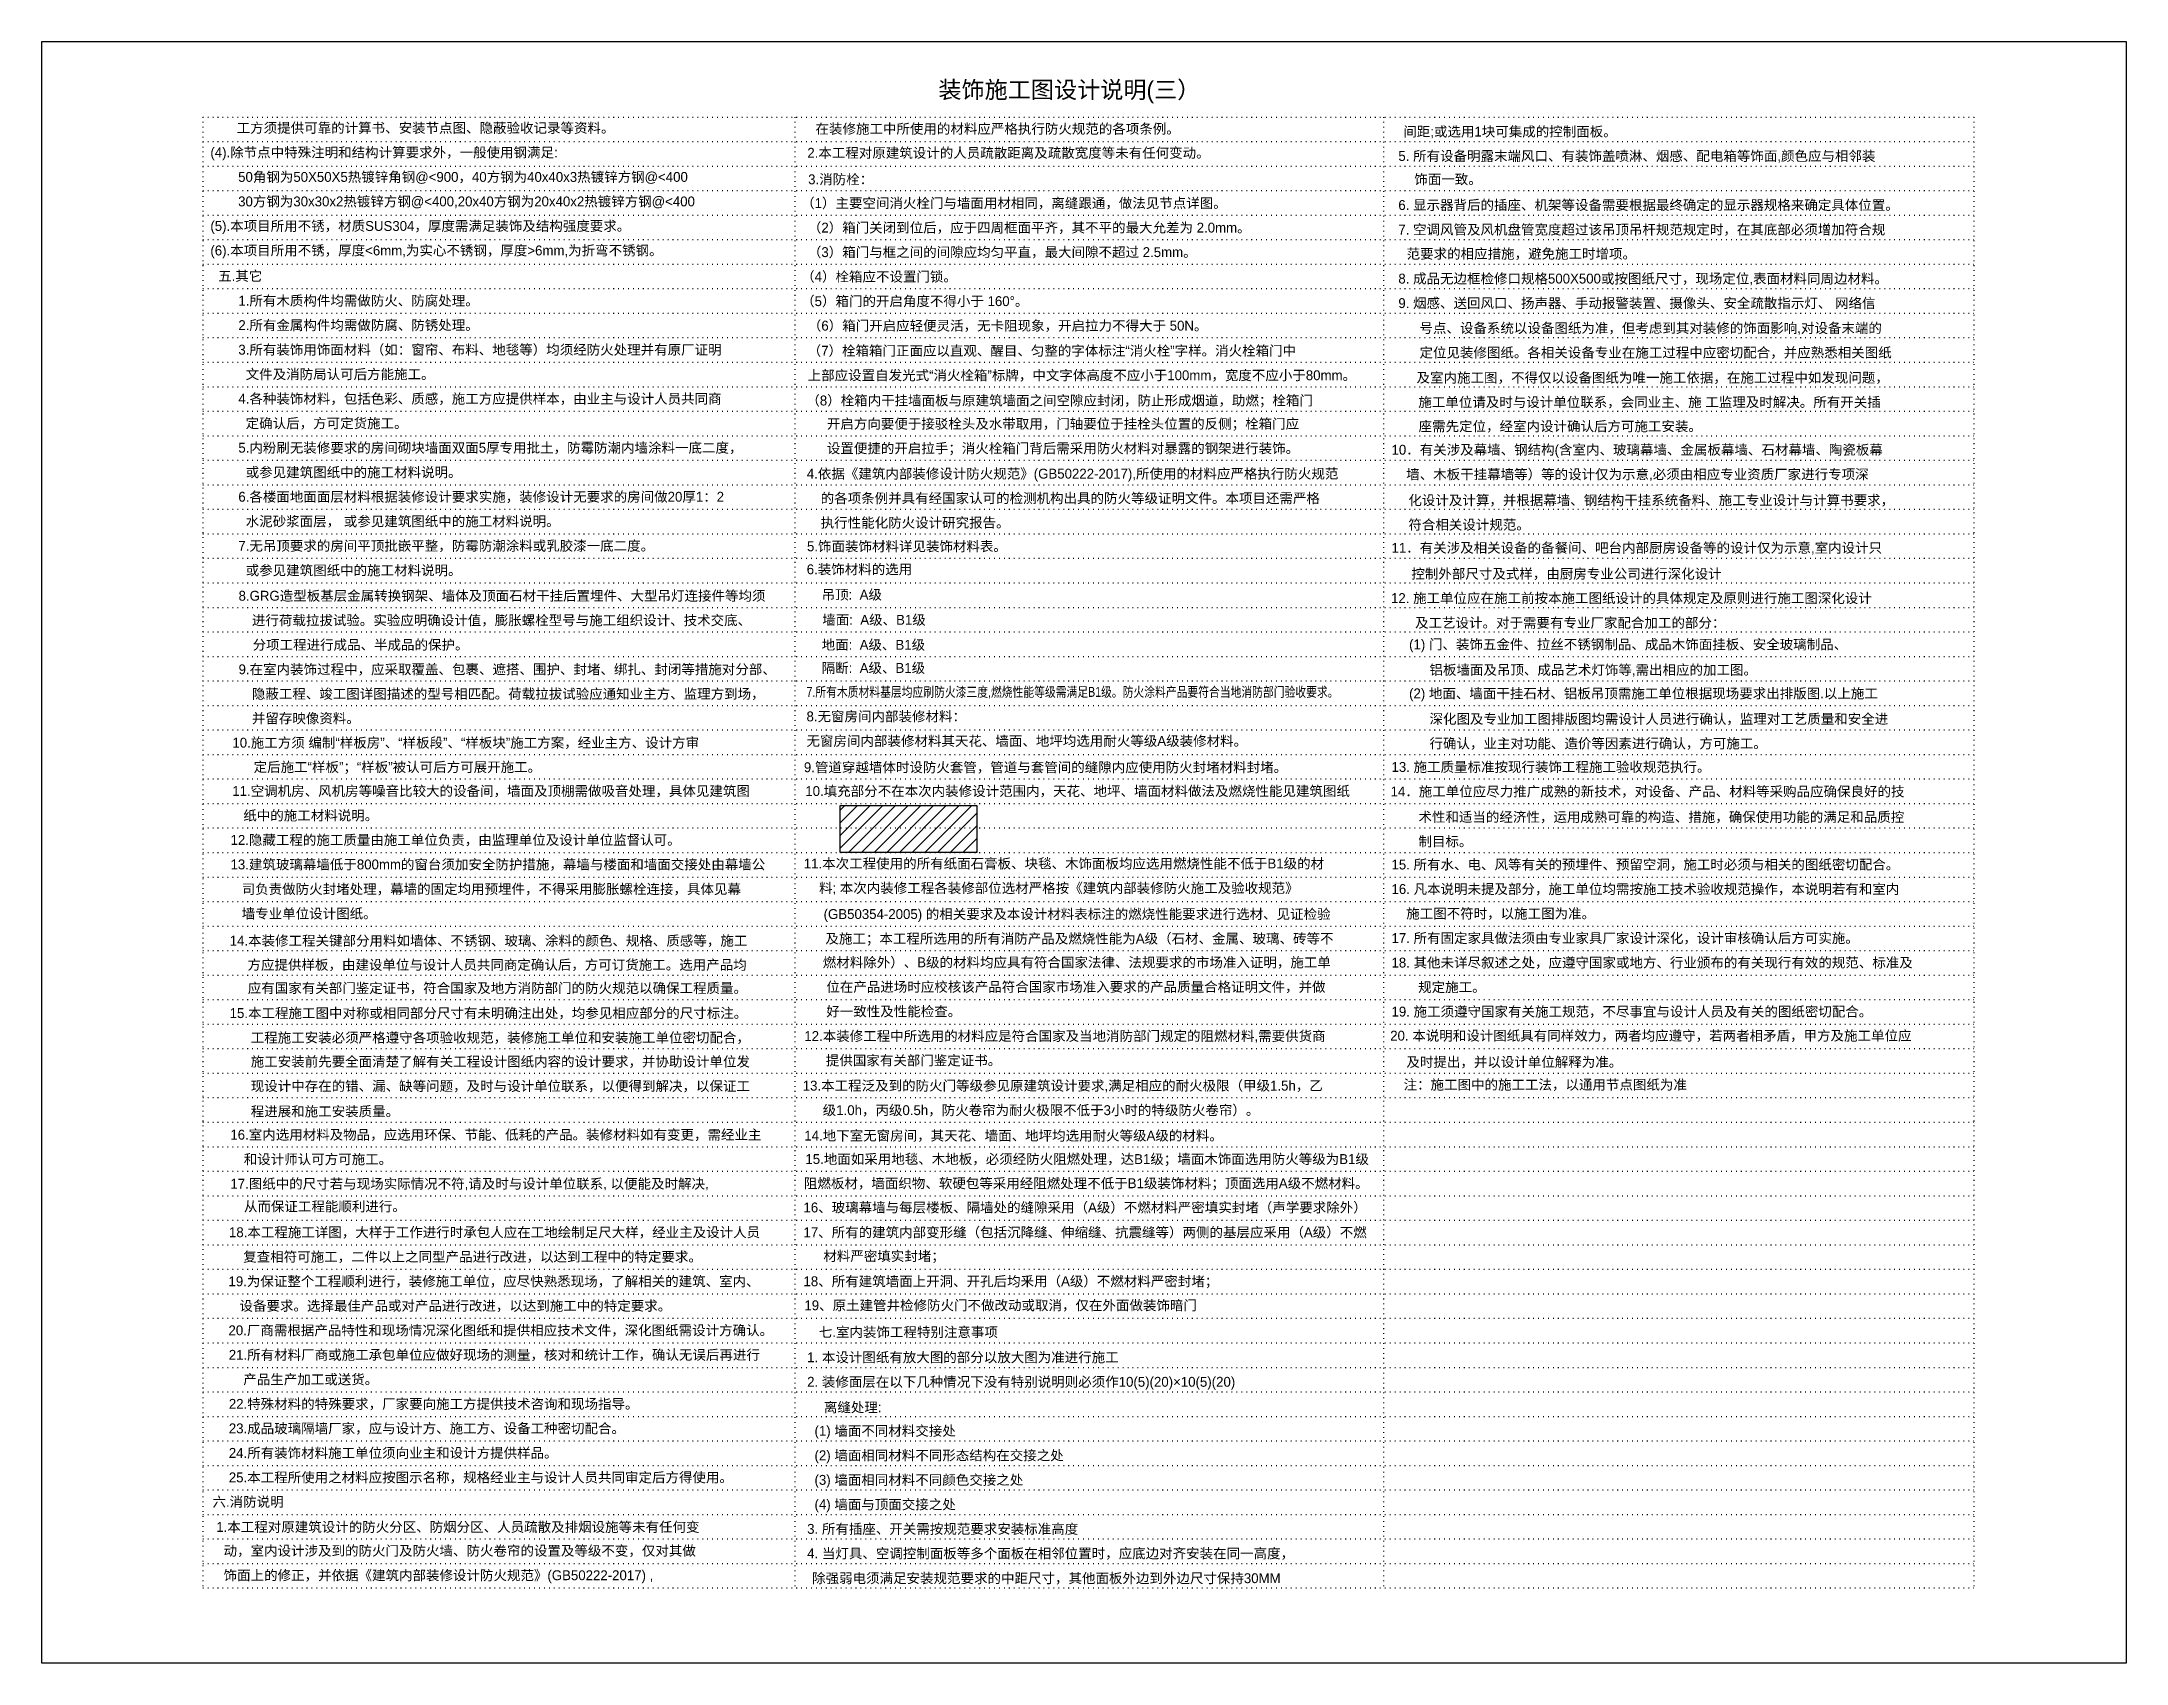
# Model space of a CAD drawing. Header units: millimetres. Extents: x 33357 to 35831, y 3615 to 4189.
# Drawn here: x 35093 to 35831, y 3615 to 4189 of the extents above; entities that cross this region are included whole.
import ezdxf

# ---------------------------------------------------------------- set-up
doc = ezdxf.new("R2010")
doc.units = ezdxf.units.MM
doc.linetypes.add('ACAD_ISO07W100', pattern=[3.5, 0.5, -3])
for name, color, linetype in [('C—图框—文字', 40, 'Continuous'), ('I—平面—填充01(线状)', 8, 'Continuous'), ('I—平面—尺寸标注（总包砌筑）', 232, 'Continuous')]:
    doc.layers.add(name, color=color, linetype=linetype)
doc.styles.add('300', font='SIMYOU.TTF')
doc.styles.add('幼圆', font='SIMYOU.TTF', dxfattribs={"width": 0.7})

msp = doc.modelspace()

# ---------------------------------------------------------------- texts
at = {"layer": 'C—图框—文字'}
for s, height, style, p in [('装饰施工图设计说明(三）', 6, '幼圆', (35410.67, 4169.12)), ('工方须提供可靠的计算书、安装节点图、隐蔽验收记录等资料。', 3.5, '幼圆', (35162.4, 4156.86)), ('  在装修施工中所使用的材料应严格执行防火规范的各项条例。', 3.5, '300', (35364.6, 4156.54)), ('     间距;或选用1块可集成的控制面板。', 3.5, '幼圆', (35568.68, 4155.56)), ('(4).除节点中特殊注明和结构计算要求外，一般使用钢满足:', 3.5, '幼圆', (35153.09, 4148.18)), ('2.本工程对原建筑设计的人员疏散距离及疏散宽度等未有任何变动。', 3.5, '幼圆', (35364.31, 4148.03)), ('5. 所有设备明露末端风口、有装饰盖喷淋、烟感、配电箱等饰面,颜色应与相邻装', 3.5, '幼圆', (35573.43, 4146.91)), ('50角钢为50X50X5热镀锌角钢@<900，40方钢为40x40x3热镀锌方钢@<400', 3.5, '幼圆', (35162.92, 4139.5)), ('3.消防栓：', 3.5, '幼圆', (35364.6, 4138.66)), ('  饰面一致。', 3.5, '幼圆', (35576.47, 4138.68)), ('30方钢为30x30x2热镀锌方钢@<400,20x40方钢为20x40x2热镀锌方钢@<400', 3.5, '幼圆', (35162.92, 4130.83)), ('  （1）主要空间消火栓门与墙面用材相同，离缝跟通，做法见节点详图。', 3.5, '300', (35359.52, 4130.24)), ('6. 显示器背后的插座、机架等设备需要根据最终确定的显示器规格来确定具体位置。', 3.5, '幼圆', (35573.43, 4129.55)), ('(5).本项目所用不锈，材质SUS304，厚度需满足装饰及结构强度要求。', 3.5, '幼圆', (35153.09, 4122.15)), ('（2）箱门关闭到位后，应于四周框面平齐，其不平的最大允差为 2.0mm。', 3.5, '300', (35364.5, 4121.56)), ('7. 空调风管及风机盘管宽度超过该吊顶吊杆规范规定时，在其底部必须增加符合规', 3.5, '幼圆', (35573.43, 4120.87)), ('(6).本项目所用不锈，厚度<6mm,为实心不锈钢，厚度>6mm,为折弯不锈钢。', 3.5, '幼圆', (35153.09, 4113.47)), ('（3）箱门与框之间的间隙应均匀平直，最大间隙不超过 2.5mm。', 3.5, '300', (35364.5, 4112.88)), ('    范要求的相应措施，避免施工时增项。', 3.5, '幼圆', (35571.16, 4112.31)), ('五.其它', 3.5, '300', (35155.85, 4104.45)), ('  （4）栓箱应不设置门锁。', 3.5, '幼圆', (35359.52, 4104.21)), ('8. 成品无边框检修口规格500X500或按图纸尺寸，现场定位,表面材料同周边材料。', 3.5, '幼圆', (35573.43, 4103.52)), ('1.所有木质构件均需做防火、防腐处理。', 3.5, '300', (35162.99, 4095.71)), ('  （5）箱门的开启角度不得小于 160°。', 3.5, '300', (35359.52, 4095.53)), ('9. 烟感、送回风口、扬声器、手动报警装置、摄像头、安全疏散指示灯、 网络信', 3.5, '幼圆', (35573.43, 4094.84)), ('2.所有金属构件均需做防腐、防锈处理。', 3.5, '300', (35162.99, 4087.03)), ('（6）箱门开启应轻便灵活，无卡阻现象，开启拉力不得大于 50N。', 3.5, '300', (35364.5, 4086.85)), ('号点、设备系统以设备图纸为准，但考虑到其对装修的饰面影响,对设备末端的', 3.5, '幼圆', (35580.9, 4086.01)), ('3.所有装饰用饰面材料（如：窗帘、布料、地毯等）均须经防火处理并有原厂证明', 3.5, '300', (35162.99, 4078.35)), ('（7）栓箱箱门正面应以直观、醒目、匀整的字体标注“消火栓”字样。消火栓箱门中', 3.5, '幼圆', (35364.43, 4077.98)), ('定位见装修图纸。各相关设备专业在施工过程中应密切配合，并应熟悉相关图纸', 3.5, '幼圆', (35580.9, 4077.34)), ('  文件及消防局认可后方能施工。', 3.5, '300', (35162.99, 4069.68)), ('上部应设置自发光式“消火栓箱”标牌，中文字体高度不应小于100mm，宽度不应小于80mm。', 3.5, '幼圆', (35364.43, 4069.3)), (' 及室内施工图，不得仅以设备图纸为唯一施工依据，在施工过程中如发现问题，', 3.5, '幼圆', (35578.58, 4068.46)), ('4.各种装饰材料，包括色彩、质感，施工方应提供样本，由业主与设计人员共同商', 3.5, '300', (35162.99, 4061)), ('（8）栓箱内干挂墙面板与原建筑墙面之间空隙应封闭，防止形成烟道，助燃；栓箱门', 3.5, '300', (35363.96, 4060.37)), ('施工单位请及时与设计单位联系，会同业主、施 工监理及时解决。所有开关插', 3.5, '幼圆', (35580.5, 4059.79)), ('  定确认后，方可定货施工。', 3.5, '300', (35162.99, 4052.32)), ('    开启方向要便于接驳栓头及水带取用，门轴要位于挂栓头位置的反侧；栓箱门应', 3.5, '300', (35366.03, 4052.14)), ('座需先定位，经室内设计确认后方可施工安装。', 3.5, '幼圆', (35580.6, 4051.25)), ('5.内粉刷无装修要求的房间砌块墙面双面5厚专用批土，防霉防潮内墙涂料一底二度，', 3.5, '300', (35162.99, 4043.64)), ('    设置便捷的开启拉手；消火栓箱门背后需采用防火材料对暴露的钢架进行装饰。', 3.5, '幼圆', (35366.03, 4043.46)), ('10．有关涉及幕墙、钢结构(含室内、玻璃幕墙、金属板幕墙、石材幕墙、陶瓷板幕', 3.5, '幼圆', (35571.01, 4042.94)), ('  或参见建筑图纸中的施工材料说明。', 3.5, '300', (35162.99, 4034.97)), ('    墙、木板干挂幕墙等）等的设计仅为示意,必须由相应专业资质厂家进行专项深', 3.5, '幼圆', (35571.01, 4034.26)), ('6.各楼面地面面层材料根据装修设计要求实施，装修设计无要求的房间做20厚1：2', 3.5, '300', (35162.99, 4026.29)), ('的各项条例并具有经国家认可的检测机构出具的防火等级证明文件。本项目还需严格', 3.5, '300', (35369.04, 4025.79)), ('  化设计及计算，并根据幕墙、钢结构干挂系统备料、施工专业设计与计算书要求，', 3.5, '幼圆', (35574.38, 4025.08)), ('  水泥砂浆面层， 或参见建筑图纸中的施工材料说明。', 3.5, '300', (35162.99, 4017.61)), ('执行性能化防火设计研究报告。', 3.5, '300', (35369.04, 4017.12)), ('  符合相关设计规范。', 3.5, '幼圆', (35574.38, 4016.4)), ('7.无吊顶要求的房间平顶批嵌平整，防霉防潮涂料或乳胶漆一底二度。', 3.5, '300', (35162.99, 4008.93)), ('5.饰面装饰材料详见装饰材料表。', 3.5, '300', (35364.19, 4008.76)), ('11．有关涉及相关设备的备餐间、吧台内部厨房设备等的设计仅为示意,室内设计只  ', 3.5, '幼圆', (35571.01, 4008.23)), ('  或参见建筑图纸中的施工材料说明。', 3.5, '300', (35162.99, 4000.26)), ('6.装饰材料的选用    ', 3.5, '300', (35364.1, 4000.63)), ('  控制外部尺寸及式样，由厨房专业公司进行深化设计', 3.5, '幼圆', (35575.44, 3999.04)), ('8.GRG造型板基层金属转换钢架、墙体及顶面石材干挂后置埋件、大型吊灯连接件等均须', 3.5, '300', (35163.07, 3991.25)), ('吊顶:  A级', 3.5, '300', (35369.37, 3991.65)), ('12. 施工单位应在施工前按本施工图纸设计的具体规定及原则进行施工图深化设计', 3.5, '幼圆', (35570.84, 3990.42)), ('进行荷载拉拔试验。实验应明确设计值，膨胀螺栓型号与施工组织设计、技术交底、', 3.5, '300', (35167.78, 3982.58)), ('墙面:  A级、B1级', 3.5, '300', (35369.6, 3982.74)), ('及工艺设计。对于需要有专业厂家配合加工的部分：', 3.5, '幼圆', (35579.35, 3981.69)), ('分项工程进行成品、半成品的保护。', 3.5, '300', (35168.04, 3973.9)), ('地面:  A级、B1级', 3.5, '300', (35369.38, 3973.9)), ('  (1) 门、装饰五金件、拉丝不锈钢制品、成品木饰面挂板、安全玻璃制品、', 3.5, '300', (35574.63, 3974.05)), ('9.在室内装饰过程中，应采取覆盖、包裹、遮搭、围护、封堵、绑扎、封闭等措施对分部、', 3.5, '300', (35163.07, 3965.22)), ('隔断:  A级、B1级    ', 3.5, '幼圆', (35369.39, 3965.69)), ('   铝板墙面及吊顶、成品艺术灯饰等,需出相应的加工图。', 3.5, '300', (35580.55, 3965.03)), ('隐蔽工程、竣工图详图描述的型号相匹配。荷载拉拔试验应通知业主方、监理方到场，', 3.5, '300', (35167.78, 3956.54)), ('  (2) 地面、墙面干挂石材、铝板吊顶需施工单位根据现场要求出排版图.以上施工', 3.5, '300', (35574.63, 3956.69)), ('并留存映像资料。', 3.5, '300', (35167.78, 3947.87)), ('8.无窗房间内部装修材料：', 3.5, '幼圆', (35364.02, 3948.54)), ('   深化图及专业加工图排版图均需设计人员进行确认，监理对工艺质量和安全进', 3.5, '300', (35580.55, 3947.67)), ('10.施工方须 编制“样板房”、“样板段”、“样板块”施工方案，经业主方、设计方审', 3.5, '300', (35160.88, 3939.24)), ('无窗房间内部装修材料其天花、墙面、地坪均选用耐火等级A级装修材料。', 3.5, '幼圆', (35364.02, 3939.87)), ('   行确认，业主对功能、造价等因素进行确认，方可施工。', 3.5, '300', (35580.55, 3938.99)), ('定后施工“样板”；“样板”被认可后方可展开施工。 ', 3.5, '300', (35168.4, 3930.63)), ('9.管道穿越墙体时设防火套管，管道与套管间的缝隙内应使用防火封堵材料封堵。', 3.5, '幼圆', (35363.09, 3930.55)), ('13. 施工质量标准按现行装饰工程施工验收规范执行。', 3.5, '300', (35571.01, 3930.66)), ('11.空调机房、风机房等噪音比较大的设备间，墙面及顶棚需做吸音处理，具体见建筑图', 3.5, '300', (35160.85, 3922.16)), ('10.填充部分不在本次内装修设计范围内，天花、地坪、墙面材料做法及燃烧性能见建筑图纸', 3.5, '幼圆', (35363.6, 3922.13)), ('14．施工单位应尽力推广成熟的新技术，对设备、产品、材料等采购品应确保良好的技', 3.5, '300', (35570.68, 3921.98)), ('   纸中的施工材料说明。', 3.5, '300', (35160.85, 3913.48)), ('术性和适当的经济性，运用成熟可靠的构造、措施，确保使用功能的满足和品质控', 3.5, '300', (35580.55, 3912.96)), ('12.隐藏工程的施工质量由施工单位负责，由监理单位及设计单位监督认可。', 3.5, '300', (35160.22, 3904.83)), ('制目标。', 3.5, '300', (35580.55, 3904.28)), ('13.建筑玻璃幕墙低于800mm的窗台须加安全防护措施，幕墙与楼面和墙面交接处由幕墙公', 3.5, '300', (35160.22, 3896.15)), ('11.本次工程使用的所有纸面石膏板、块毯、木饰面板均应选用燃烧性能不低于B1级的材', 3.5, '300', (35363.06, 3896.48)), ('15. 所有水、电、风等有关的预埋件、预留空洞，施工时必须与相关的图纸密切配合。', 3.5, '300', (35571.01, 3896.12)), ('   司负责做防火封堵处理，幕墙的固定均用预埋件，不得采用膨胀螺栓连接，具体见幕', 3.5, '300', (35160.28, 3887.44)), ('16. 凡本说明未提及部分，施工单位均需按施工技术验收规范操作，本说明若有和室内', 3.5, '300', (35571.01, 3887.44)), ('   墙专业单位设计图纸。', 3.5, '300', (35160.28, 3878.77)), ('    施工图不符时，以施工图为准。', 3.5, '300', (35571.01, 3878.77)), ('14.本装修工程关键部分用料如墙体、不锈钢、玻璃、涂料的颜色、规格、质感等，施工', 3.5, '300', (35159.93, 3869.17)), ('及施工；本工程所选用的所有消防产品及燃烧性能为A级（石材、金属、玻璃、砖等不', 3.5, '300', (35370.72, 3869.91)), ('17. 所有固定家具做法须由专业家具厂家设计深化，设计审核确认后方可实施。', 3.5, '300', (35571.01, 3870.09)), (' 燃材料除外）、B级的材料均应具有符合国家法律、法规要求的市场准入证明，施工单', 3.5, '300', (35368.48, 3861.49)), ('18. 其他未详尽叙述之处，应遵守国家或地方、行业颁布的有关现行有效的规范、标准及', 3.5, '300', (35571.01, 3861.41)), (' 方应提供样板，由建设单位与设计人员共同商定确认后，方可订货施工。选用产品均', 3.5, '300', (35164.93, 3860.63)), (' 应有国家有关部门鉴定证书，符合国家及地方消防部门的防火规范以确保工程质量。', 3.5, '300', (35165.04, 3852.39)), ('位在产品进场时应校核该产品符合国家市场准入要求的产品质量合格证明文件，并做', 3.5, '300', (35371.04, 3852.82)), ('规定施工。', 3.5, '300', (35580.46, 3852.73)), ('15.本工程施工图中对称或相同部分尺寸有未明确注出处，均参见相应部分的尺寸标注。', 3.5, '300', (35159.9, 3843.53)), ('好一致性及性能检查。', 3.5, '300', (35371.02, 3844.14)), ('19. 施工须遵守国家有关施工规范，不尽事宜与设计人员及有关的图纸密切配合。', 3.5, '300', (35571.01, 3844.06)), ('工程施工安装必须严格遵守各项验收规范，装修施工单位和安装施工单位密切配合，', 3.5, '300', (35167.37, 3834.86)), ('12.本装修工程中所选用的材料应是符合国家及当地消防部门规定的阻燃材料,需要供货商', 3.5, '300', (35363.25, 3835.42)), ('20. 本说明和设计图纸具有同样效力，两者均应遵守，若两者相矛盾，甲方及施工单位应', 3.5, '幼圆', (35570.56, 3835.54)), ('施工安装前先要全面清楚了解有关工程设计图纸内容的设计要求，并协助设计单位发', 3.5, '300', (35167.37, 3826.38)), ('提供国家有关部门鉴定证书。 ', 3.5, '300', (35370.87, 3826.78)), ('    及时提出，并以设计单位解释为准。', 3.5, '幼圆', (35571.08, 3826.23)), ('现设计中存在的错、漏、缺等问题，及时与设计单位联系，以便得到解决，以保证工', 3.5, '300', (35167.37, 3817.71)), ('13.本工程泛及到的防火门等级参见原建筑设计要求,满足相应的耐火极限（甲级1.5h，乙', 3.5, '300', (35362.69, 3817.85)), ('注：施工图中的施工工法，以通用节点图纸为准', 3.5, '幼圆', (35575.28, 3818.2)), ('程进展和施工安装质量。', 3.5, '300', (35167.37, 3808.75)), ('级1.0h，丙级0.5h，防火卷帘为耐火极限不低于3小时的特级防火卷帘）。 ', 3.5, '300', (35369.76, 3809.17)), ('16.室内选用材料及物品，应选用环保、节能、低耗的产品。装修材料如有变更，需经业主', 3.5, '300', (35160.16, 3800.49)), ('14.地下室无窗房间，其天花、墙面、地坪均选用耐火等级A级的材料。', 3.5, '300', (35363.25, 3800.16)), ('  和设计师认可方可施工。', 3.5, '300', (35162.3, 3791.81)), ('15.地面如采用地毯、木地板，必须经防火阻燃处理，达B1级；墙面木饰面选用防火等级为B1级', 3.5, '幼圆', (35363.64, 3791.87)), ('17.图纸中的尺寸若与现场实际情况不符,请及时与设计单位联系, 以便能及时解决,', 3.5, '300', (35160.16, 3783.14)), ('阻燃板材，墙面织物、软硬包等采用经阻燃处理不低于B1级装饰材料；顶面选用A级不燃材料。', 3.5, '幼圆', (35363.1, 3783.29)), ('  从而保证工程能顺利进行。', 3.5, '300', (35162.36, 3775.1)), ('16、玻璃幕墙与每层楼板、隔墙处的缝隙采用（A级）不燃材料严密填实封堵（声学要求除外）', 3.5, '幼圆', (35362.95, 3774.73)), ('18.本工程施工详图，大样于工作进行时承包人应在工地绘制足尺大样，经业主及设计人员', 3.5, '300', (35159.68, 3765.96)), ('17、所有的建筑内部变形缝（包括沉降缝、伸缩缝、抗震缝等）两侧的基层应釆用（A级）不燃', 3.5, '幼圆', (35362.95, 3765.93)), ('  复查相符可施工，二件以上之同型产品进行改进，以达到工程中的特定要求。', 3.5, '300', (35162.1, 3757.28)), ('材料严密填实封堵；', 3.5, '幼圆', (35369.98, 3757.51)), ('19.为保证整个工程顺利进行，装修施工单位，应尽快熟悉现场，了解相关的建筑、室内、', 3.5, '300', (35159.5, 3748.6)), ('18、所有建筑墙面上开洞、开孔后均釆用（A级）不燃材料严密封堵；', 3.5, '幼圆', (35362.95, 3748.61)), ('   设备要求。选择最佳产品或对产品进行改进，以达到施工中的特定要求。', 3.5, '300', (35159.5, 3739.92)), ('19、原土建管井检修防火门不做改动或取消，仅在外面做装饰暗门', 3.5, '幼圆', (35363.28, 3740.1)), ('20.厂商需根据产品特性和现场情况深化图纸和提供相应技术文件，深化图纸需设计方确认。', 3.5, '300', (35159.5, 3731.25)), ('七.室内装饰工程特别注意事项', 3.5, '300', (35368.37, 3730.62)), ('21.所有材料厂商或施工承包单位应做好现场的测量，核对和统计工作，确认无误后再进行', 3.5, '300', (35159.6, 3722.57)), ('1. 本设计图纸有放大图的部分以放大图为准进行施工', 3.5, '幼圆', (35364.25, 3721.7)), ('  产品生产加工或送货。', 3.5, '300', (35162.14, 3713.89)), ('2. 装修面层在以下几种情况下没有特别说明则必须作10(5)(20)×10(5)(20)', 3.5, '幼圆', (35364.25, 3713.02)), ('22.特殊材料的特殊要求，厂家要向施工方提供技术咨询和现场指导。', 3.5, '300', (35159.62, 3705.21)), ('离缝处理:  ', 3.5, '幼圆', (35370.17, 3704)), ('23.成品玻璃隔墙厂家，应与设计方、施工方、设备工种密切配合。', 3.5, '300', (35159.62, 3696.54)), ('  (1) 墙面不同材料交接处', 3.5, '幼圆', (35364.25, 3695.67)), ('24.所有装饰材料施工单位须向业主和设计方提供样品。', 3.5, '300', (35159.62, 3687.86)), ('  (2) 墙面相同材料不同形态结构在交接之处', 3.5, '幼圆', (35364.25, 3686.99)), ('25.本工程所使用之材料应按图示名称，规格经业主与设计人员共同审定后方得使用。', 3.5, '300', (35159.62, 3679.18)), ('  (3) 墙面相同材料不同颜色交接之处', 3.5, '幼圆', (35364.25, 3678.31)), ('六.消防说明', 3.5, '300', (35153.84, 3670.56)), ('  (4) 墙面与顶面交接之处', 3.5, '幼圆', (35364.25, 3669.63)), ('1.本工程对原建筑设计的防火分区、防烟分区、人员疏散及排烟设施等未有任何变', 3.5, '300', (35155.17, 3661.65)), ('3. 所有插座、开关需按规范要求安装标准高度', 3.5, '幼圆', (35364.25, 3660.96)), ('  动，室内设计涉及到的防火门及防火墙、防火卷帘的设置及等级不变，仅对其做', 3.5, '300', (35155.17, 3653.23)), ('4. 当灯具、空调控制面板等多个面板在相邻位置时，应底边对齐安装在同一高度，', 3.5, '幼圆', (35364.25, 3652.28)), ('     除强弱电须满足安装规范要求的中距尺寸，其他面板外边到外边尺寸保持30MM', 3.5, '幼圆', (35359.5, 3643.5))]:
    msp.add_text(s, height=height, dxfattribs=dict(at, style=style)).set_placement(p)
at = {"layer": 'C—图框—文字', "color": 6, "style": '300'}
for s, p in [('4.依据《建筑内部装修设计防火规范》(GB50222-2017),所使用的材料应严格执行防火规范', (35364.14, 4034.47)), ('  料; 本次内装修工程各装修部位选材严格按《建筑内部装修防火施工及验收规范》', (35365.84, 3887.8)), ('(GB50354-2005) 的相关要求及本设计材料表标注的燃烧性能要求进行选材、见证检验', (35370.07, 3878.59)), ('  饰面上的修正，并依据《建筑内部装修设计防火规范》(GB50222-2017) ,', (35155.17, 3644.55))]:
    msp.add_text(s, height=3.5, dxfattribs=at).set_placement(p)
at = {"layer": 'C—图框—文字', "style": '幼圆', "width": 0.8}
msp.add_text('7.所有木质材料基层均应刷防火漆三度,燃烧性能等级需满足B1级。防火涂料产品要符合当地消防部门验收要求。', height=3.5, dxfattribs=at).set_placement((35364.02, 3957.22))

# ---------------------------------------------------------------- hatches: boundary and pattern name
at = {"layer": 'I—平面—尺寸标注（总包砌筑）'}
h = msp.add_hatch(dxfattribs=at)
h.set_pattern_fill('ANSI31', color=256)
h.set_pattern_definition([(45, (32461.2006, 3004.9518), (-2.245064, 2.245064), [])])
h.paths.add_polyline_path([(35375.95, 3918.72), (35424.24, 3918.72), (35424.24, 3902.13), (35375.95, 3902.13)])

# ---------------------------------------------------------------- linework, layer by layer
at = {"layer": 'Defpoints'}
msp.add_lwpolyline([(35093.4, 4189.13), (35831, 4189.13), (35831, 3615.13), (35093.4, 3615.13)], close=True, dxfattribs=at)
at = {"layer": 'I—平面—填充01(线状)', "linetype": 'ACAD_ISO07W100', "ltscale": 0.5}
for p, q in [((35150.41, 4162.46), (35777.09, 4162.46)), ((35150.41, 4162.46), (35150.41, 3641.79)), ((35359.84, 4162.46), (35359.84, 3641.79)), ((35568.19, 4162.46), (35568.19, 3641.79)), ((35777.09, 4162.46), (35777.09, 3641.79)), ((35150.41, 4153.78), (35777.09, 4153.78)), ((35150.41, 4145.1), (35777.09, 4145.1)), ((35150.41, 4136.42), (35777.09, 4136.42)), ((35150.41, 4127.75), (35777.09, 4127.75)), ((35150.41, 4119.07), (35777.09, 4119.07)), ((35150.41, 4110.39), (35777.09, 4110.39)), ((35150.41, 4101.71), (35777.09, 4101.71)), ((35150.41, 4093.03), (35777.09, 4093.03)), ((35150.41, 4084.36), (35777.09, 4084.36)), ((35150.41, 4075.68), (35777.09, 4075.68)), ((35150.41, 4067), (35777.09, 4067)), ((35150.41, 4058.32), (35777.09, 4058.32)), ((35150.41, 4049.65), (35777.09, 4049.65)), ((35150.41, 4040.97), (35777.09, 4040.97)), ((35150.41, 4032.29), (35777.09, 4032.29)), ((35150.41, 4023.61), (35777.09, 4023.61)), ((35150.41, 4014.94), (35777.09, 4014.94)), ((35150.41, 4006.26), (35777.09, 4006.26)), ((35150.41, 3997.58), (35777.09, 3997.58)), ((35150.41, 3988.9), (35777.09, 3988.9)), ((35150.41, 3980.22), (35777.09, 3980.22)), ((35150.41, 3971.55), (35777.09, 3971.55)), ((35150.41, 3962.87), (35777.09, 3962.87)), ((35150.41, 3954.19), (35777.09, 3954.19)), ((35150.41, 3945.51), (35777.09, 3945.51)), ((35150.41, 3936.84), (35777.09, 3936.84)), ((35150.41, 3928.16), (35777.09, 3928.16)), ((35150.41, 3919.48), (35777.09, 3919.48)), ((35150.41, 3910.8), (35777.09, 3910.8)), ((35150.41, 3902.13), (35777.09, 3902.13)), ((35150.41, 3893.45), (35777.09, 3893.45)), ((35150.41, 3884.77), (35777.09, 3884.77)), ((35150.41, 3876.09), (35777.09, 3876.09)), ((35150.41, 3867.41), (35777.09, 3867.41)), ((35150.41, 3858.74), (35777.09, 3858.74)), ((35150.41, 3850.06), (35777.09, 3850.06)), ((35150.41, 3841.38), (35777.09, 3841.38)), ((35150.41, 3832.7), (35777.09, 3832.7)), ((35150.41, 3824.03), (35777.09, 3824.03)), ((35150.41, 3815.35), (35777.09, 3815.35)), ((35150.41, 3806.67), (35777.09, 3806.67)), ((35150.41, 3797.99), (35777.09, 3797.99)), ((35150.41, 3789.31), (35777.09, 3789.31)), ((35150.41, 3780.64), (35777.09, 3780.64)), ((35150.41, 3771.96), (35777.09, 3771.96)), ((35150.41, 3763.28), (35777.09, 3763.28)), ((35150.41, 3763.28), (35777.09, 3763.28)), ((35150.41, 3754.6), (35777.09, 3754.6)), ((35150.41, 3745.93), (35777.09, 3745.93)), ((35150.41, 3737.25), (35777.09, 3737.25)), ((35150.41, 3728.57), (35777.09, 3728.57)), ((35150.41, 3719.89), (35777.09, 3719.89)), ((35150.41, 3711.22), (35777.09, 3711.22)), ((35150.41, 3702.54), (35777.09, 3702.54)), ((35150.41, 3693.86), (35777.09, 3693.86)), ((35150.41, 3685.18), (35777.09, 3685.18)), ((35150.41, 3676.5), (35777.09, 3676.5)), ((35150.41, 3667.83), (35777.09, 3667.83)), ((35150.41, 3659.15), (35777.09, 3659.15)), ((35150.41, 3650.47), (35777.09, 3650.47)), ((35150.41, 3641.79), (35777.09, 3641.79))]:
    msp.add_line(p, q, dxfattribs=at)
at = {"layer": 'I—平面—尺寸标注（总包砌筑）'}
msp.add_lwpolyline([(35375.95, 3918.72), (35424.24, 3918.72), (35424.24, 3902.13), (35375.95, 3902.13)], close=True, dxfattribs=at)

msp.set_redraw_order([(e.dxf.handle, doc.entitydb.next_handle()) for e in msp.query("TEXT MTEXT ATTDEF DIMENSION ARC_DIMENSION")])  # texts and dimensions are drawn at this point

doc.saveas('drawing.dxf')
